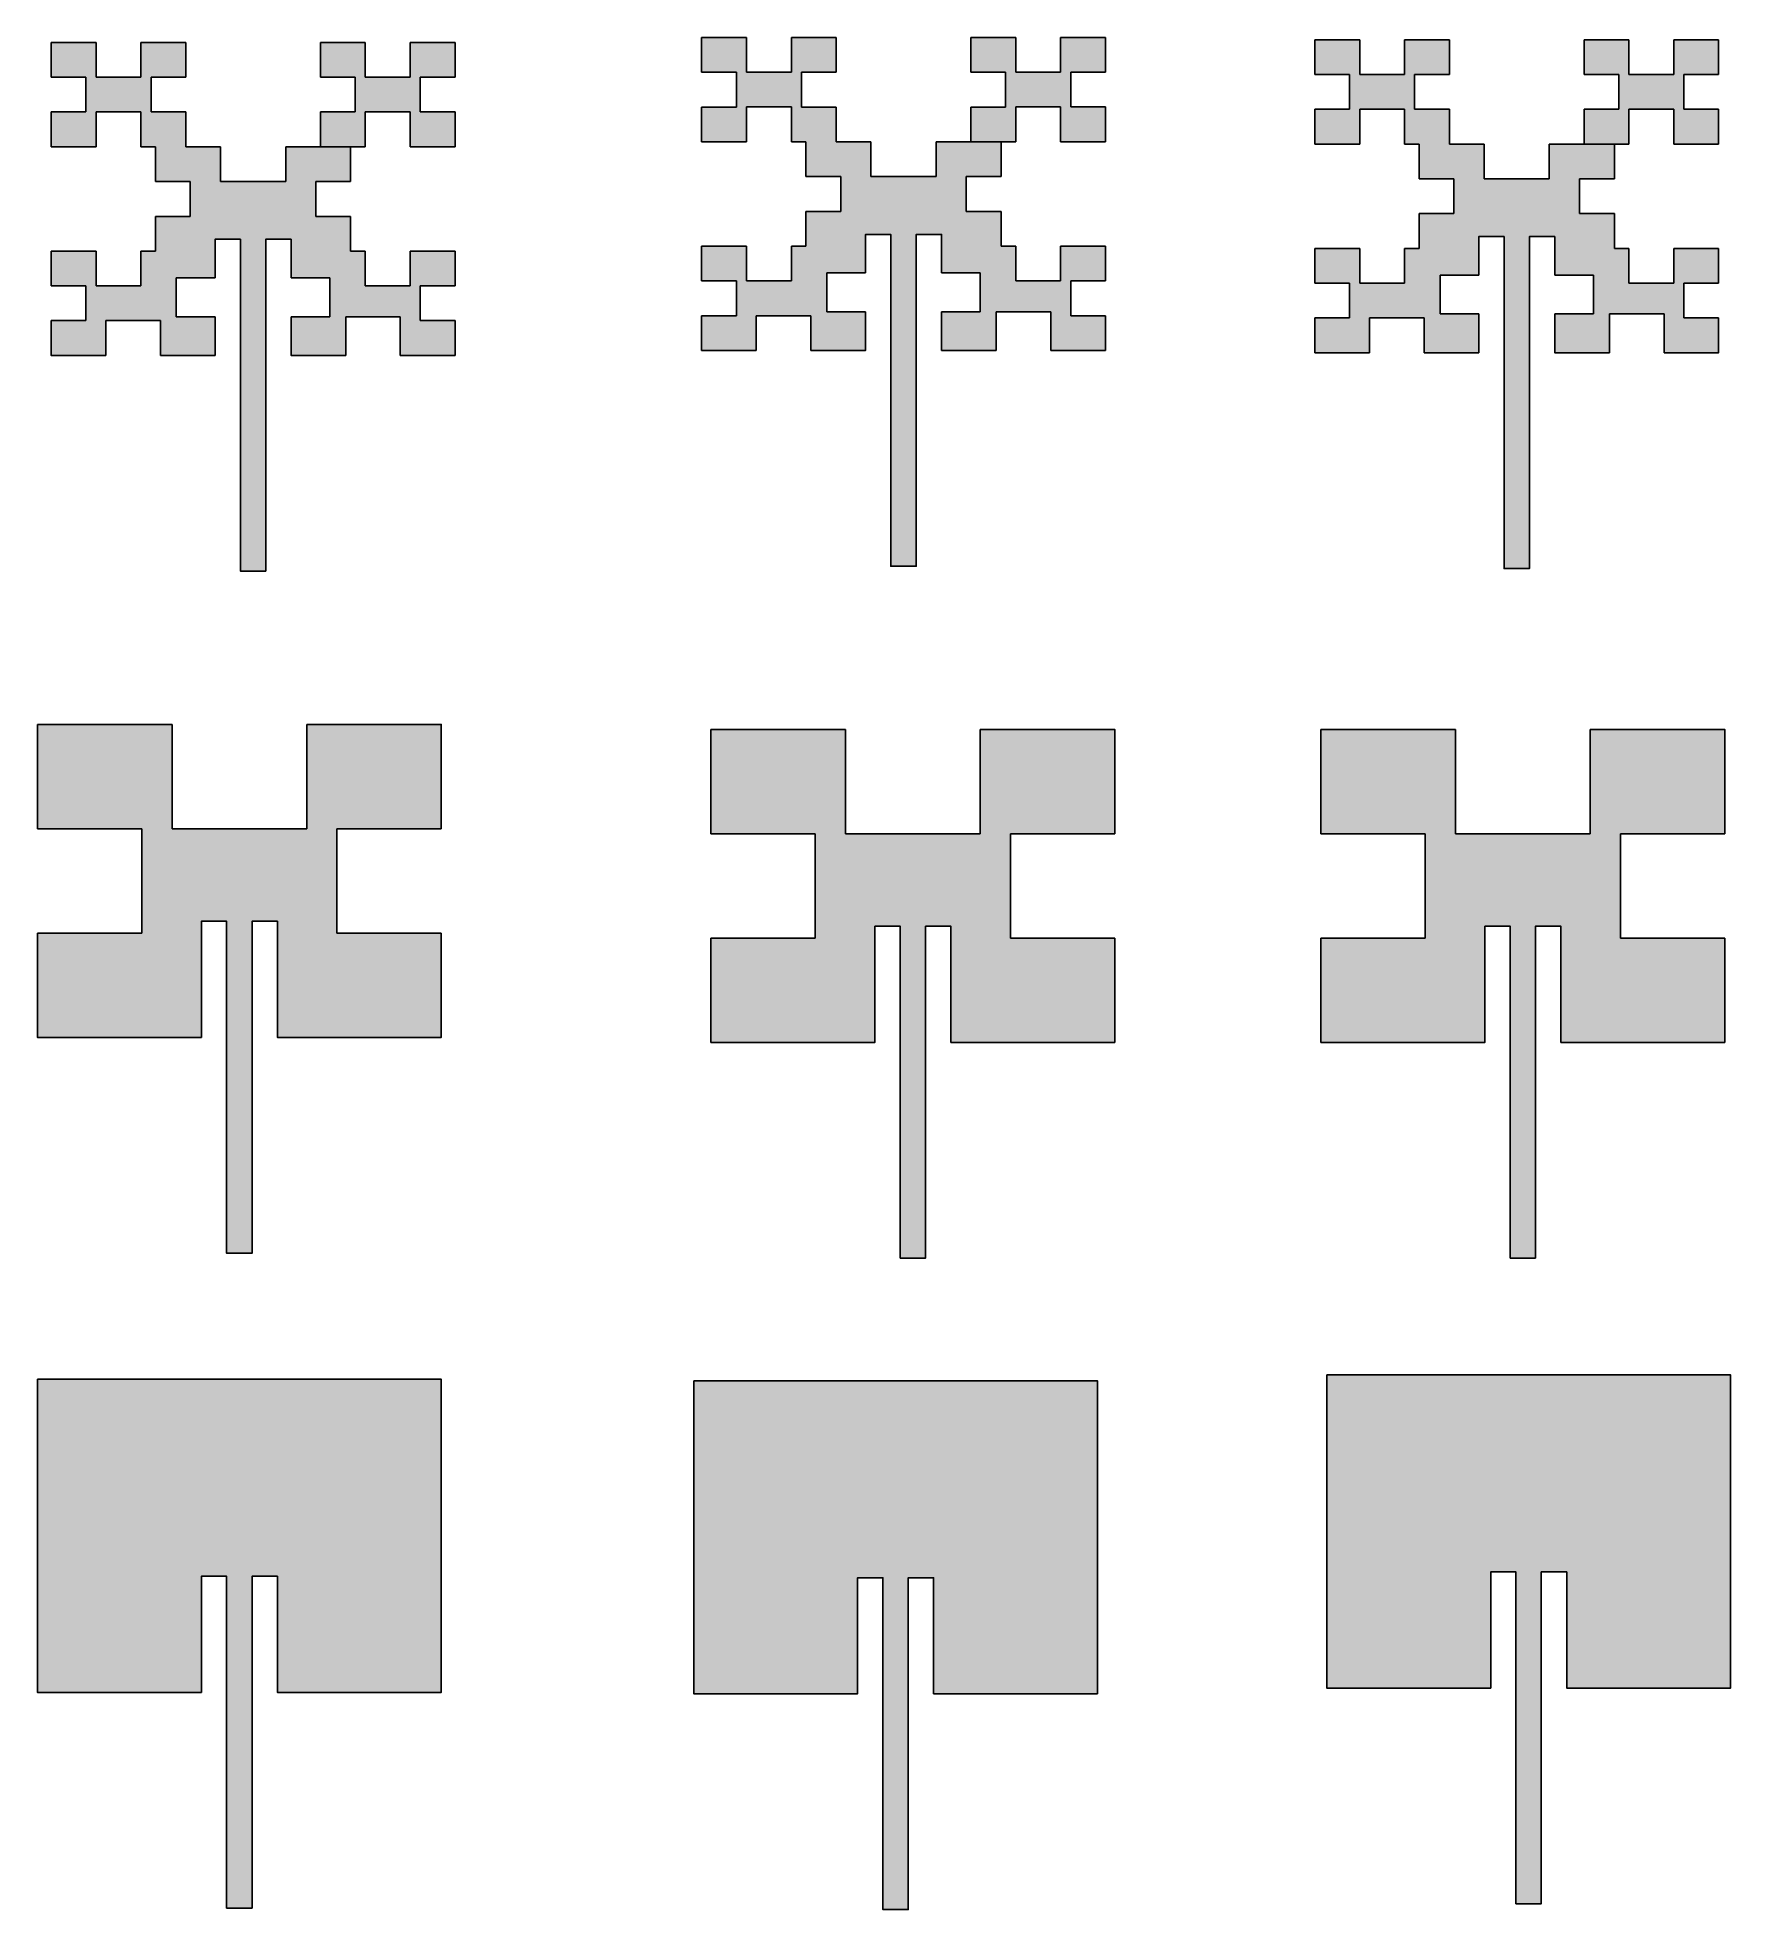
# Model space of a CAD drawing. Extents: x -4235 to 1119695, y -862853 to 8225.
# Drawn here: x -4234.5 to -4075.1, y 8049.2 to 8225.5 of the extents above; entities that cross this region are included whole.
import ezdxf

# ---------------------------------------------------------------- set-up
doc = ezdxf.new("R2010")
doc.units = 9

msp = doc.modelspace()

# ---------------------------------------------------------------- hatches: boundary and pattern name
at = {"transparency": 33554656}
h = msp.add_hatch(color=3, dxfattribs=at)
h.dxf.hatch_style = 1
h.paths.add_polyline_path([(-4147.05, 8212.36), (-4143.77, 8212.36), (-4143.77, 8215.63), (-4146.62, 8215.63), (-4149.9, 8215.63), (-4149.9, 8212.35), (-4156.03, 8212.35), (-4156.03, 8215.63), (-4159.3, 8215.63), (-4159.3, 8218.9), (-4162.58, 8218.9), (-4162.58, 8222.18), (-4159.3, 8222.18), (-4159.3, 8225.46), (-4163.53, 8225.46), (-4163.53, 8222.18), (-4167.76, 8222.18), (-4167.76, 8225.46), (-4171.98, 8225.46), (-4171.98, 8222.18), (-4168.71, 8222.18), (-4168.71, 8218.9), (-4171.98, 8218.9), (-4171.98, 8215.63), (-4167.76, 8215.63), (-4167.76, 8218.91), (-4163.53, 8218.91), (-4163.53, 8215.63), (-4162.16, 8215.63), (-4162.16, 8212.36), (-4158.88, 8212.36), (-4158.88, 8209.08), (-4162.16, 8209.08), (-4162.16, 8205.81), (-4163.53, 8205.81), (-4163.53, 8202.53), (-4167.76, 8202.53), (-4167.76, 8205.81), (-4171.98, 8205.81), (-4171.98, 8202.53), (-4168.71, 8202.53), (-4168.71, 8199.25), (-4171.98, 8199.25), (-4171.98, 8195.98), (-4166.84, 8195.98), (-4166.84, 8199.25), (-4161.69, 8199.25), (-4161.69, 8195.98), (-4156.54, 8195.98), (-4156.54, 8199.63), (-4160.19, 8199.63), (-4160.19, 8203.28), (-4156.54, 8203.28), (-4156.54, 8206.91), (-4154.16, 8206.91), (-4154.16, 8175.66), (-4151.77, 8175.66), (-4151.77, 8206.91), (-4149.38, 8206.91), (-4149.38, 8203.28), (-4145.73, 8203.28), (-4145.73, 8199.63), (-4149.38, 8199.63), (-4149.38, 8195.98), (-4144.24, 8195.98), (-4144.24, 8199.63), (-4139.09, 8199.63), (-4139.09, 8195.98), (-4133.95, 8195.98), (-4133.95, 8199.25), (-4137.22, 8199.25), (-4137.22, 8202.53), (-4133.95, 8202.53), (-4133.95, 8205.81), (-4138.17, 8205.81), (-4138.17, 8202.53), (-4142.4, 8202.53), (-4142.4, 8205.81), (-4143.77, 8205.81), (-4143.77, 8209.08), (-4147.05, 8209.08)])
h.paths.add_polyline_path([(-4142.4, 8218.91), (-4138.17, 8218.91), (-4138.17, 8215.63), (-4133.95, 8215.63), (-4133.95, 8218.91), (-4137.22, 8218.91), (-4137.22, 8222.18), (-4133.95, 8222.18), (-4133.95, 8225.46), (-4138.17, 8225.46), (-4138.17, 8222.18), (-4142.4, 8222.18), (-4142.4, 8225.46), (-4146.62, 8225.46), (-4146.62, 8222.18), (-4143.35, 8222.18), (-4143.35, 8218.9), (-4146.62, 8218.9), (-4146.62, 8215.63), (-4143.77, 8215.63), (-4142.4, 8215.63)])
h = msp.add_hatch(color=3, dxfattribs=at)
h.dxf.hatch_style = 1
h.paths.add_polyline_path([(-4208.31, 8211.89), (-4205.04, 8211.89), (-4205.04, 8215.16), (-4207.89, 8215.16), (-4211.16, 8215.16), (-4211.16, 8211.89), (-4217.29, 8211.89), (-4217.29, 8215.16), (-4220.57, 8215.16), (-4220.57, 8218.44), (-4223.84, 8218.44), (-4223.84, 8221.71), (-4220.57, 8221.71), (-4220.57, 8224.99), (-4224.79, 8224.99), (-4224.79, 8221.71), (-4229.02, 8221.71), (-4229.02, 8224.99), (-4233.25, 8224.99), (-4233.25, 8221.71), (-4229.97, 8221.71), (-4229.97, 8218.44), (-4233.25, 8218.44), (-4233.25, 8215.16), (-4229.02, 8215.16), (-4229.02, 8218.44), (-4224.79, 8218.44), (-4224.79, 8215.16), (-4223.42, 8215.16), (-4223.42, 8211.89), (-4220.15, 8211.89), (-4220.15, 8208.61), (-4223.42, 8208.61), (-4223.42, 8205.34), (-4224.79, 8205.34), (-4224.79, 8202.06), (-4229.02, 8202.06), (-4229.02, 8205.34), (-4233.25, 8205.34), (-4233.25, 8202.06), (-4229.97, 8202.06), (-4229.97, 8198.79), (-4233.25, 8198.79), (-4233.25, 8195.51), (-4228.1, 8195.51), (-4228.1, 8198.79), (-4222.95, 8198.79), (-4222.95, 8195.51), (-4217.81, 8195.51), (-4217.81, 8199.16), (-4221.46, 8199.16), (-4221.46, 8202.81), (-4217.81, 8202.81), (-4217.81, 8206.45), (-4215.42, 8206.45), (-4215.42, 8175.2), (-4213.04, 8175.2), (-4213.04, 8206.45), (-4210.65, 8206.45), (-4210.65, 8202.81), (-4207, 8202.81), (-4207, 8199.16), (-4210.65, 8199.16), (-4210.65, 8195.51), (-4205.5, 8195.51), (-4205.5, 8199.16), (-4200.36, 8199.16), (-4200.36, 8195.51), (-4195.21, 8195.51), (-4195.21, 8198.79), (-4198.49, 8198.79), (-4198.49, 8202.06), (-4195.21, 8202.06), (-4195.21, 8205.34), (-4199.43, 8205.34), (-4199.43, 8202.06), (-4203.66, 8202.06), (-4203.66, 8205.34), (-4205.04, 8205.34), (-4205.04, 8208.61), (-4208.31, 8208.61)])
h.paths.add_polyline_path([(-4203.66, 8218.44), (-4199.43, 8218.44), (-4199.43, 8215.16), (-4195.21, 8215.16), (-4195.21, 8218.44), (-4198.49, 8218.44), (-4198.49, 8221.71), (-4195.21, 8221.71), (-4195.21, 8224.99), (-4199.43, 8224.99), (-4199.43, 8221.71), (-4203.66, 8221.71), (-4203.66, 8224.99), (-4207.89, 8224.99), (-4207.89, 8221.71), (-4204.61, 8221.71), (-4204.61, 8218.44), (-4207.89, 8218.44), (-4207.89, 8215.16), (-4205.04, 8215.16), (-4203.66, 8215.16)])
h = msp.add_hatch(color=3, dxfattribs=at)
h.dxf.hatch_style = 1
h.paths.add_polyline_path([(-4089.29, 8212.14), (-4086.01, 8212.14), (-4086.01, 8215.42), (-4088.86, 8215.42), (-4092.14, 8215.42), (-4092.14, 8212.14), (-4098.27, 8212.14), (-4098.27, 8215.42), (-4101.54, 8215.42), (-4101.54, 8218.69), (-4104.82, 8218.69), (-4104.82, 8221.97), (-4101.54, 8221.97), (-4101.54, 8225.24), (-4105.77, 8225.24), (-4105.77, 8221.97), (-4110, 8221.97), (-4110, 8225.24), (-4114.22, 8225.24), (-4114.22, 8221.97), (-4110.95, 8221.97), (-4110.95, 8218.69), (-4114.22, 8218.69), (-4114.22, 8215.42), (-4110, 8215.42), (-4110, 8218.69), (-4105.77, 8218.69), (-4105.77, 8215.42), (-4104.4, 8215.42), (-4104.4, 8212.14), (-4101.12, 8212.14), (-4101.12, 8208.87), (-4104.4, 8208.87), (-4104.4, 8205.59), (-4105.77, 8205.59), (-4105.77, 8202.32), (-4110, 8202.32), (-4110, 8205.59), (-4114.22, 8205.59), (-4114.22, 8202.32), (-4110.95, 8202.32), (-4110.95, 8199.04), (-4114.22, 8199.04), (-4114.22, 8195.77), (-4109.08, 8195.77), (-4109.08, 8199.04), (-4103.93, 8199.04), (-4103.93, 8195.77), (-4098.78, 8195.77), (-4098.78, 8199.42), (-4102.43, 8199.42), (-4102.43, 8203.07), (-4098.78, 8203.07), (-4098.78, 8206.7), (-4096.4, 8206.7), (-4096.4, 8175.45), (-4094.01, 8175.45), (-4094.01, 8206.7), (-4091.62, 8206.7), (-4091.62, 8203.07), (-4087.97, 8203.07), (-4087.97, 8199.42), (-4091.62, 8199.42), (-4091.62, 8195.77), (-4086.48, 8195.77), (-4086.48, 8199.42), (-4081.33, 8199.42), (-4081.33, 8195.77), (-4076.19, 8195.77), (-4076.19, 8199.04), (-4079.46, 8199.04), (-4079.46, 8202.32), (-4076.19, 8202.32), (-4076.19, 8205.59), (-4080.41, 8205.59), (-4080.41, 8202.32), (-4084.64, 8202.32), (-4084.64, 8205.59), (-4086.01, 8205.59), (-4086.01, 8208.87), (-4089.29, 8208.87)])
h.paths.add_polyline_path([(-4084.64, 8218.69), (-4080.41, 8218.69), (-4080.41, 8215.42), (-4076.19, 8215.42), (-4076.19, 8218.69), (-4079.46, 8218.69), (-4079.46, 8221.97), (-4076.19, 8221.97), (-4076.19, 8225.24), (-4080.41, 8225.24), (-4080.41, 8221.97), (-4084.64, 8221.97), (-4084.64, 8225.24), (-4088.86, 8225.24), (-4088.86, 8221.97), (-4085.59, 8221.97), (-4085.59, 8218.69), (-4088.86, 8218.69), (-4088.86, 8215.42), (-4086.01, 8215.42), (-4084.64, 8215.42)])
at = {"ltscale": 0.01, "transparency": 33554656}
h = msp.add_hatch(color=2, dxfattribs=at)
h.dxf.hatch_style = 1
h.paths.add_polyline_path([(-4219.1, 8142.23), (-4216.72, 8142.23), (-4216.72, 8110.98), (-4214.33, 8110.98), (-4214.33, 8142.23), (-4211.94, 8142.23), (-4211.94, 8131.29), (-4196.51, 8131.29), (-4196.51, 8141.12), (-4206.33, 8141.12), (-4206.33, 8150.94), (-4196.51, 8150.94), (-4196.51, 8160.77), (-4209.18, 8160.77), (-4209.18, 8150.94), (-4221.86, 8150.94), (-4221.86, 8160.77), (-4234.54, 8160.77), (-4234.54, 8150.94), (-4224.72, 8150.94), (-4224.72, 8141.12), (-4234.54, 8141.12), (-4234.54, 8131.29), (-4219.1, 8131.29)])
h = msp.add_hatch(color=2, dxfattribs=at)
h.dxf.hatch_style = 1
h.paths.add_polyline_path([(-4155.66, 8141.76), (-4153.28, 8141.76), (-4153.28, 8110.51), (-4150.89, 8110.51), (-4150.89, 8141.76), (-4148.5, 8141.76), (-4148.5, 8130.82), (-4133.07, 8130.82), (-4133.07, 8140.65), (-4142.89, 8140.65), (-4142.89, 8150.47), (-4133.07, 8150.47), (-4133.07, 8160.3), (-4145.74, 8160.3), (-4145.74, 8150.47), (-4158.42, 8150.47), (-4158.42, 8160.3), (-4171.1, 8160.3), (-4171.1, 8150.47), (-4161.28, 8150.47), (-4161.28, 8140.65), (-4171.1, 8140.65), (-4171.1, 8130.82), (-4155.66, 8130.82)])
h = msp.add_hatch(color=2, dxfattribs=at)
h.dxf.hatch_style = 1
h.paths.add_polyline_path([(-4098.21, 8141.76), (-4095.82, 8141.76), (-4095.82, 8110.51), (-4093.44, 8110.51), (-4093.44, 8141.76), (-4091.05, 8141.76), (-4091.05, 8130.82), (-4075.61, 8130.82), (-4075.61, 8140.65), (-4085.44, 8140.65), (-4085.44, 8150.47), (-4075.61, 8150.47), (-4075.61, 8160.3), (-4088.29, 8160.3), (-4088.29, 8150.47), (-4100.97, 8150.47), (-4100.97, 8160.3), (-4113.65, 8160.3), (-4113.65, 8150.47), (-4103.82, 8150.47), (-4103.82, 8140.65), (-4113.65, 8140.65), (-4113.65, 8130.82), (-4098.21, 8130.82)])
at = {"ltscale": 0.01}
h = msp.add_hatch(color=5, dxfattribs=at)
h.dxf.hatch_style = 1
h.paths.add_polyline_path([(-4234.54, 8099.1), (-4234.54, 8069.62), (-4219.1, 8069.62), (-4219.1, 8080.56), (-4216.72, 8080.56), (-4216.72, 8049.31), (-4214.33, 8049.31), (-4214.33, 8080.56), (-4211.94, 8080.56), (-4211.94, 8069.62), (-4196.51, 8069.62), (-4196.51, 8099.1)])
h.paths.add_polyline_path([(-4157.29, 8080.42), (-4154.91, 8080.42), (-4154.91, 8049.17), (-4152.52, 8049.17), (-4152.52, 8080.42), (-4150.13, 8080.42), (-4150.13, 8069.49), (-4134.7, 8069.49), (-4134.7, 8098.96), (-4172.73, 8098.96), (-4172.73, 8069.49), (-4157.29, 8069.49)])
h.paths.add_polyline_path([(-4113.1, 8099.51), (-4113.1, 8070.03), (-4097.66, 8070.03), (-4097.66, 8080.97), (-4095.28, 8080.97), (-4095.28, 8049.72), (-4092.89, 8049.72), (-4092.89, 8080.97), (-4090.5, 8080.97), (-4090.5, 8070.03), (-4075.06, 8070.03), (-4075.06, 8099.51)])

# ---------------------------------------------------------------- linework, layer by layer
at = {"color": 4, "ltscale": 0.01}
for p, q in [((-4171.98, 8225.46), (-4167.76, 8225.46)), ((-4171.98, 8225.46), (-4171.98, 8222.18)), ((-4163.53, 8225.46), (-4159.3, 8225.46)), ((-4159.3, 8225.46), (-4159.3, 8222.18)), ((-4233.25, 8224.99), (-4229.02, 8224.99)), ((-4233.25, 8224.99), (-4233.25, 8221.71)), ((-4224.79, 8224.99), (-4220.57, 8224.99)), ((-4220.57, 8224.99), (-4220.57, 8221.71)), ((-4114.22, 8225.24), (-4110, 8225.24)), ((-4114.22, 8225.24), (-4114.22, 8221.97)), ((-4105.77, 8225.24), (-4101.54, 8225.24)), ((-4101.54, 8225.24), (-4101.54, 8221.97)), ((-4233.25, 8218.44), (-4233.25, 8215.16)), ((-4220.57, 8218.44), (-4220.57, 8215.16)), ((-4171.98, 8218.9), (-4171.98, 8215.63)), ((-4159.3, 8218.9), (-4159.3, 8215.63)), ((-4114.22, 8218.69), (-4114.22, 8215.42)), ((-4101.54, 8218.69), (-4101.54, 8215.42)), ((-4224.79, 8215.16), (-4223.42, 8215.16)), ((-4220.57, 8215.16), (-4217.29, 8215.16)), ((-4211.16, 8215.16), (-4207.89, 8215.16)), ((-4205.04, 8215.16), (-4205.04, 8211.89)), ((-4203.66, 8215.16), (-4205.04, 8215.16)), ((-4195.21, 8215.16), (-4199.43, 8215.16)), ((-4163.53, 8215.63), (-4162.16, 8215.63)), ((-4159.3, 8215.63), (-4156.03, 8215.63)), ((-4149.9, 8215.63), (-4146.62, 8215.63)), ((-4142.4, 8215.63), (-4143.77, 8215.63)), ((-4143.77, 8215.63), (-4143.77, 8212.36)), ((-4133.95, 8215.63), (-4138.17, 8215.63)), ((-4105.77, 8215.42), (-4104.4, 8215.42)), ((-4101.54, 8215.42), (-4098.27, 8215.42)), ((-4092.14, 8215.42), (-4088.86, 8215.42)), ((-4084.64, 8215.42), (-4086.01, 8215.42)), ((-4086.01, 8215.42), (-4086.01, 8212.14)), ((-4076.19, 8215.42), (-4080.41, 8215.42)), ((-4205.04, 8208.61), (-4205.04, 8205.34)), ((-4143.77, 8209.08), (-4143.77, 8205.81)), ((-4086.01, 8208.87), (-4086.01, 8205.59)), ((-4205.04, 8205.34), (-4203.66, 8205.34)), ((-4199.43, 8205.34), (-4195.21, 8205.34)), ((-4143.77, 8205.81), (-4142.4, 8205.81)), ((-4138.17, 8205.81), (-4133.95, 8205.81)), ((-4086.01, 8205.59), (-4084.64, 8205.59)), ((-4080.41, 8205.59), (-4076.19, 8205.59))]:
    msp.add_line(p, q, dxfattribs=at)
at = {"color": 4}
for p, q in [((-4171.98, 8225.46), (-4167.76, 8225.46)), ((-4171.98, 8225.46), (-4171.98, 8222.18)), ((-4167.76, 8225.46), (-4167.76, 8222.18)), ((-4163.53, 8222.18), (-4163.53, 8225.46)), ((-4159.3, 8225.46), (-4159.3, 8222.18)), ((-4146.62, 8225.46), (-4146.62, 8222.18)), ((-4146.62, 8225.46), (-4142.4, 8225.46)), ((-4142.4, 8225.46), (-4142.4, 8222.18)), ((-4138.17, 8222.18), (-4138.17, 8225.46)), ((-4138.17, 8225.46), (-4133.95, 8225.46)), ((-4133.95, 8222.18), (-4133.95, 8225.46)), ((-4233.25, 8224.99), (-4229.02, 8224.99)), ((-4233.25, 8224.99), (-4233.25, 8221.71)), ((-4229.02, 8224.99), (-4229.02, 8221.71)), ((-4224.79, 8221.71), (-4224.79, 8224.99)), ((-4220.57, 8224.99), (-4220.57, 8221.71)), ((-4207.89, 8224.99), (-4207.89, 8221.71)), ((-4207.89, 8224.99), (-4203.66, 8224.99)), ((-4203.66, 8224.99), (-4203.66, 8221.71)), ((-4199.43, 8221.71), (-4199.43, 8224.99)), ((-4199.43, 8224.99), (-4195.21, 8224.99)), ((-4195.21, 8221.71), (-4195.21, 8224.99)), ((-4114.22, 8225.24), (-4110, 8225.24)), ((-4114.22, 8225.24), (-4114.22, 8221.97)), ((-4110, 8225.24), (-4110, 8221.97)), ((-4105.77, 8221.97), (-4105.77, 8225.24)), ((-4101.54, 8225.24), (-4101.54, 8221.97)), ((-4088.86, 8225.24), (-4088.86, 8221.97)), ((-4088.86, 8225.24), (-4084.64, 8225.24)), ((-4084.64, 8225.24), (-4084.64, 8221.97)), ((-4080.41, 8221.97), (-4080.41, 8225.24)), ((-4080.41, 8225.24), (-4076.19, 8225.24)), ((-4076.19, 8221.97), (-4076.19, 8225.24)), ((-4171.98, 8222.18), (-4168.71, 8222.18)), ((-4168.71, 8222.18), (-4168.71, 8218.9)), ((-4167.76, 8222.18), (-4163.53, 8222.18)), ((-4159.3, 8222.18), (-4162.58, 8222.18)), ((-4162.58, 8222.18), (-4162.58, 8218.9)), ((-4146.62, 8222.18), (-4143.35, 8222.18)), ((-4143.35, 8222.18), (-4143.35, 8218.9)), ((-4142.4, 8222.18), (-4138.17, 8222.18)), ((-4137.22, 8218.91), (-4137.22, 8222.18)), ((-4137.22, 8222.18), (-4133.95, 8222.18)), ((-4114.22, 8221.97), (-4110.95, 8221.97)), ((-4110.95, 8221.97), (-4110.95, 8218.69)), ((-4110, 8221.97), (-4105.77, 8221.97)), ((-4101.54, 8221.97), (-4104.82, 8221.97)), ((-4104.82, 8221.97), (-4104.82, 8218.69)), ((-4088.86, 8221.97), (-4085.59, 8221.97)), ((-4085.59, 8221.97), (-4085.59, 8218.69)), ((-4084.64, 8221.97), (-4080.41, 8221.97)), ((-4079.46, 8218.69), (-4079.46, 8221.97)), ((-4079.46, 8221.97), (-4076.19, 8221.97)), ((-4233.25, 8221.71), (-4229.97, 8221.71)), ((-4229.97, 8221.71), (-4229.97, 8218.44)), ((-4229.02, 8221.71), (-4224.79, 8221.71)), ((-4220.57, 8221.71), (-4223.84, 8221.71)), ((-4223.84, 8221.71), (-4223.84, 8218.44)), ((-4207.89, 8221.71), (-4204.61, 8221.71)), ((-4204.61, 8221.71), (-4204.61, 8218.44)), ((-4203.66, 8221.71), (-4199.43, 8221.71)), ((-4198.49, 8218.44), (-4198.49, 8221.71)), ((-4198.49, 8221.71), (-4195.21, 8221.71)), ((-4229.97, 8218.44), (-4233.25, 8218.44)), ((-4229.02, 8215.16), (-4229.02, 8218.44)), ((-4229.02, 8218.44), (-4224.79, 8218.44)), ((-4224.79, 8218.44), (-4224.79, 8215.16)), ((-4223.84, 8218.44), (-4220.57, 8218.44)), ((-4204.61, 8218.44), (-4207.89, 8218.44)), ((-4207.89, 8218.44), (-4207.89, 8215.16)), ((-4203.66, 8215.16), (-4203.66, 8218.44)), ((-4203.66, 8218.44), (-4199.43, 8218.44)), ((-4199.43, 8218.44), (-4199.43, 8215.16)), ((-4195.21, 8218.44), (-4198.49, 8218.44)), ((-4195.21, 8215.16), (-4195.21, 8218.44)), ((-4168.71, 8218.9), (-4171.98, 8218.9)), ((-4167.76, 8215.63), (-4167.76, 8218.91)), ((-4167.76, 8218.91), (-4163.53, 8218.91)), ((-4163.53, 8218.91), (-4163.53, 8215.63)), ((-4162.58, 8218.9), (-4159.3, 8218.9)), ((-4143.35, 8218.9), (-4146.62, 8218.9)), ((-4146.62, 8218.9), (-4146.62, 8215.63)), ((-4142.4, 8215.63), (-4142.4, 8218.91)), ((-4142.4, 8218.91), (-4138.17, 8218.91)), ((-4138.17, 8218.91), (-4138.17, 8215.63)), ((-4133.95, 8218.91), (-4137.22, 8218.91)), ((-4133.95, 8215.63), (-4133.95, 8218.91)), ((-4110.95, 8218.69), (-4114.22, 8218.69)), ((-4110, 8215.42), (-4110, 8218.69)), ((-4110, 8218.69), (-4105.77, 8218.69)), ((-4105.77, 8218.69), (-4105.77, 8215.42)), ((-4104.82, 8218.69), (-4101.54, 8218.69)), ((-4085.59, 8218.69), (-4088.86, 8218.69)), ((-4088.86, 8218.69), (-4088.86, 8215.42)), ((-4084.64, 8215.42), (-4084.64, 8218.69)), ((-4084.64, 8218.69), (-4080.41, 8218.69)), ((-4080.41, 8218.69), (-4080.41, 8215.42)), ((-4076.19, 8218.69), (-4079.46, 8218.69)), ((-4076.19, 8215.42), (-4076.19, 8218.69)), ((-4233.25, 8215.16), (-4229.02, 8215.16)), ((-4223.42, 8211.89), (-4223.42, 8215.16)), ((-4217.29, 8215.16), (-4217.29, 8211.89)), ((-4211.16, 8211.89), (-4211.16, 8215.16)), ((-4207.89, 8215.16), (-4203.66, 8215.16)), ((-4205.04, 8215.16), (-4205.04, 8211.89)), ((-4171.98, 8215.63), (-4167.76, 8215.63)), ((-4162.16, 8212.36), (-4162.16, 8215.63)), ((-4156.03, 8215.63), (-4156.03, 8212.35)), ((-4149.9, 8212.35), (-4149.9, 8215.63)), ((-4146.62, 8215.63), (-4142.4, 8215.63)), ((-4143.77, 8215.63), (-4143.77, 8212.36)), ((-4114.22, 8215.42), (-4110, 8215.42)), ((-4104.4, 8212.14), (-4104.4, 8215.42)), ((-4098.27, 8215.42), (-4098.27, 8212.14)), ((-4092.14, 8212.14), (-4092.14, 8215.42)), ((-4088.86, 8215.42), (-4084.64, 8215.42)), ((-4086.01, 8215.42), (-4086.01, 8212.14)), ((-4220.15, 8211.89), (-4223.42, 8211.89)), ((-4220.15, 8208.61), (-4220.15, 8211.89)), ((-4217.29, 8211.89), (-4211.16, 8211.89)), ((-4205.04, 8211.89), (-4208.31, 8211.89)), ((-4208.31, 8211.89), (-4208.31, 8208.61)), ((-4158.88, 8212.36), (-4162.16, 8212.36)), ((-4158.88, 8209.08), (-4158.88, 8212.36)), ((-4156.03, 8212.35), (-4149.9, 8212.35)), ((-4143.77, 8212.36), (-4147.05, 8212.36)), ((-4147.05, 8212.36), (-4147.05, 8209.08)), ((-4101.12, 8212.14), (-4104.4, 8212.14)), ((-4101.12, 8208.87), (-4101.12, 8212.14)), ((-4098.27, 8212.14), (-4092.14, 8212.14)), ((-4086.01, 8212.14), (-4089.29, 8212.14)), ((-4089.29, 8212.14), (-4089.29, 8208.87)), ((-4223.42, 8205.34), (-4223.42, 8208.61)), ((-4223.42, 8208.61), (-4220.15, 8208.61)), ((-4208.31, 8208.61), (-4205.04, 8208.61)), ((-4162.16, 8205.81), (-4162.16, 8209.08)), ((-4162.16, 8209.08), (-4158.88, 8209.08)), ((-4147.05, 8209.08), (-4143.77, 8209.08)), ((-4104.4, 8205.59), (-4104.4, 8208.87)), ((-4104.4, 8208.87), (-4101.12, 8208.87)), ((-4089.29, 8208.87), (-4086.01, 8208.87)), ((-4233.25, 8205.34), (-4229.02, 8205.34)), ((-4233.25, 8205.34), (-4233.25, 8202.06)), ((-4229.02, 8205.34), (-4229.02, 8202.06)), ((-4224.79, 8202.06), (-4224.79, 8205.34)), ((-4224.79, 8205.34), (-4223.42, 8205.34)), ((-4205.04, 8205.34), (-4203.66, 8205.34)), ((-4203.66, 8205.34), (-4203.66, 8202.06)), ((-4199.43, 8202.06), (-4199.43, 8205.34)), ((-4171.98, 8205.81), (-4167.76, 8205.81)), ((-4171.98, 8205.81), (-4171.98, 8202.53)), ((-4167.76, 8205.81), (-4167.76, 8202.53)), ((-4163.53, 8202.53), (-4163.53, 8205.81)), ((-4163.53, 8205.81), (-4162.16, 8205.81)), ((-4143.77, 8205.81), (-4142.4, 8205.81)), ((-4142.4, 8205.81), (-4142.4, 8202.53)), ((-4138.17, 8202.53), (-4138.17, 8205.81)), ((-4114.22, 8205.59), (-4110, 8205.59)), ((-4114.22, 8205.59), (-4114.22, 8202.32)), ((-4110, 8205.59), (-4110, 8202.32)), ((-4105.77, 8202.32), (-4105.77, 8205.59)), ((-4105.77, 8205.59), (-4104.4, 8205.59)), ((-4086.01, 8205.59), (-4084.64, 8205.59)), ((-4084.64, 8205.59), (-4084.64, 8202.32)), ((-4080.41, 8202.32), (-4080.41, 8205.59)), ((-4221.46, 8199.16), (-4221.46, 8202.81)), ((-4221.46, 8202.81), (-4217.81, 8202.81)), ((-4207, 8202.81), (-4210.65, 8202.81)), ((-4207, 8199.16), (-4207, 8202.81)), ((-4171.98, 8202.53), (-4168.71, 8202.53)), ((-4168.71, 8202.53), (-4168.71, 8199.25)), ((-4167.76, 8202.53), (-4163.53, 8202.53)), ((-4160.19, 8199.63), (-4160.19, 8203.28)), ((-4160.19, 8203.28), (-4156.54, 8203.28)), ((-4145.73, 8203.28), (-4149.38, 8203.28)), ((-4145.73, 8199.63), (-4145.73, 8203.28)), ((-4142.4, 8202.53), (-4138.17, 8202.53)), ((-4137.22, 8199.25), (-4137.22, 8202.53)), ((-4137.22, 8202.53), (-4133.95, 8202.53)), ((-4102.43, 8199.42), (-4102.43, 8203.07)), ((-4102.43, 8203.07), (-4098.78, 8203.07)), ((-4087.97, 8203.07), (-4091.62, 8203.07)), ((-4087.97, 8199.42), (-4087.97, 8203.07)), ((-4233.25, 8202.06), (-4229.97, 8202.06)), ((-4229.97, 8202.06), (-4229.97, 8198.79)), ((-4229.02, 8202.06), (-4224.79, 8202.06)), ((-4203.66, 8202.06), (-4199.43, 8202.06)), ((-4198.49, 8198.79), (-4198.49, 8202.06)), ((-4198.49, 8202.06), (-4195.21, 8202.06)), ((-4114.22, 8202.32), (-4110.95, 8202.32)), ((-4110.95, 8202.32), (-4110.95, 8199.04)), ((-4110, 8202.32), (-4105.77, 8202.32)), ((-4084.64, 8202.32), (-4080.41, 8202.32)), ((-4079.46, 8199.04), (-4079.46, 8202.32)), ((-4079.46, 8202.32), (-4076.19, 8202.32)), ((-4217.81, 8199.16), (-4221.46, 8199.16)), ((-4217.81, 8195.51), (-4217.81, 8199.16)), ((-4210.65, 8195.51), (-4210.65, 8199.16)), ((-4210.65, 8199.16), (-4207, 8199.16)), ((-4205.5, 8195.51), (-4205.5, 8199.16)), ((-4205.5, 8199.16), (-4200.36, 8199.16)), ((-4200.36, 8199.16), (-4200.36, 8195.51)), ((-4168.71, 8199.25), (-4171.98, 8199.25)), ((-4166.84, 8195.98), (-4166.84, 8199.25)), ((-4166.84, 8199.25), (-4161.69, 8199.25)), ((-4161.69, 8199.25), (-4161.69, 8195.98)), ((-4156.54, 8199.63), (-4160.19, 8199.63)), ((-4156.54, 8195.98), (-4156.54, 8199.63)), ((-4149.38, 8195.98), (-4149.38, 8199.63)), ((-4149.38, 8199.63), (-4145.73, 8199.63)), ((-4144.24, 8195.98), (-4144.24, 8199.63)), ((-4144.24, 8199.63), (-4139.09, 8199.63)), ((-4139.09, 8199.63), (-4139.09, 8195.98)), ((-4133.95, 8199.25), (-4137.22, 8199.25)), ((-4133.95, 8195.98), (-4133.95, 8199.25)), ((-4110.95, 8199.04), (-4114.22, 8199.04)), ((-4109.08, 8195.77), (-4109.08, 8199.04)), ((-4109.08, 8199.04), (-4103.93, 8199.04)), ((-4103.93, 8199.04), (-4103.93, 8195.77)), ((-4098.78, 8199.42), (-4102.43, 8199.42)), ((-4098.78, 8195.77), (-4098.78, 8199.42)), ((-4091.62, 8195.77), (-4091.62, 8199.42)), ((-4091.62, 8199.42), (-4087.97, 8199.42)), ((-4086.48, 8195.77), (-4086.48, 8199.42)), ((-4086.48, 8199.42), (-4081.33, 8199.42)), ((-4081.33, 8199.42), (-4081.33, 8195.77)), ((-4076.19, 8199.04), (-4079.46, 8199.04)), ((-4076.19, 8195.77), (-4076.19, 8199.04)), ((-4229.97, 8198.79), (-4233.25, 8198.79)), ((-4228.1, 8195.51), (-4228.1, 8198.79)), ((-4228.1, 8198.79), (-4222.95, 8198.79)), ((-4222.95, 8198.79), (-4222.95, 8195.51)), ((-4195.21, 8198.79), (-4198.49, 8198.79)), ((-4195.21, 8195.51), (-4195.21, 8198.79)), ((-4233.25, 8195.51), (-4228.1, 8195.51)), ((-4233.25, 8195.51), (-4228.1, 8195.51)), ((-4222.95, 8195.51), (-4217.81, 8195.51)), ((-4210.65, 8195.51), (-4205.5, 8195.51)), ((-4171.98, 8195.98), (-4166.84, 8195.98)), ((-4171.98, 8195.98), (-4166.84, 8195.98)), ((-4161.69, 8195.98), (-4156.54, 8195.98)), ((-4149.38, 8195.98), (-4144.24, 8195.98)), ((-4114.22, 8195.77), (-4109.08, 8195.77)), ((-4114.22, 8195.77), (-4109.08, 8195.77)), ((-4103.93, 8195.77), (-4098.78, 8195.77)), ((-4091.62, 8195.77), (-4086.48, 8195.77))]:
    msp.add_line(p, q, dxfattribs=at)
at = {"color": 3, "ltscale": 0.01}
for p, q in [((-4234.54, 8160.77), (-4221.86, 8160.77)), ((-4234.54, 8160.77), (-4234.54, 8150.94)), ((-4221.86, 8160.77), (-4221.86, 8150.94)), ((-4209.18, 8150.94), (-4209.18, 8160.77)), ((-4196.51, 8160.77), (-4196.51, 8150.94)), ((-4171.1, 8160.3), (-4158.42, 8160.3)), ((-4171.1, 8160.3), (-4171.1, 8150.47)), ((-4158.42, 8160.3), (-4158.42, 8150.47)), ((-4145.74, 8150.47), (-4145.74, 8160.3)), ((-4133.07, 8160.3), (-4133.07, 8150.47)), ((-4113.65, 8160.3), (-4100.97, 8160.3)), ((-4113.65, 8160.3), (-4113.65, 8150.47)), ((-4100.97, 8160.3), (-4100.97, 8150.47)), ((-4088.29, 8150.47), (-4088.29, 8160.3)), ((-4075.61, 8160.3), (-4075.61, 8150.47)), ((-4234.54, 8150.94), (-4224.72, 8150.94)), ((-4224.72, 8150.94), (-4224.72, 8141.12)), ((-4221.86, 8150.94), (-4209.18, 8150.94)), ((-4196.51, 8150.94), (-4206.33, 8150.94)), ((-4206.33, 8150.94), (-4206.33, 8141.12)), ((-4171.1, 8150.47), (-4161.28, 8150.47)), ((-4161.28, 8150.47), (-4161.28, 8140.65)), ((-4158.42, 8150.47), (-4145.74, 8150.47)), ((-4133.07, 8150.47), (-4142.89, 8150.47)), ((-4142.89, 8150.47), (-4142.89, 8140.65)), ((-4113.65, 8150.47), (-4103.82, 8150.47)), ((-4103.82, 8150.47), (-4103.82, 8140.65)), ((-4100.97, 8150.47), (-4088.29, 8150.47)), ((-4075.61, 8150.47), (-4085.44, 8150.47)), ((-4085.44, 8150.47), (-4085.44, 8140.65)), ((-4224.72, 8141.12), (-4234.54, 8141.12)), ((-4206.33, 8141.12), (-4196.51, 8141.12)), ((-4161.28, 8140.65), (-4171.1, 8140.65)), ((-4142.89, 8140.65), (-4133.07, 8140.65)), ((-4103.82, 8140.65), (-4113.65, 8140.65)), ((-4085.44, 8140.65), (-4075.61, 8140.65)), ((-4219.1, 8069.62), (-4234.54, 8069.62)), ((-4157.29, 8069.49), (-4172.73, 8069.49)), ((-4097.66, 8070.03), (-4113.1, 8070.03))]:
    msp.add_line(p, q, dxfattribs=at)
at = {"color": 4, "ltscale": 0.01}
for points in [[(-4171.98, 8225.46), (-4167.76, 8225.46)], [(-4171.98, 8222.18), (-4171.98, 8225.46)], [(-4163.53, 8225.46), (-4159.3, 8225.46)], [(-4233.25, 8224.99), (-4229.02, 8224.99)], [(-4233.25, 8221.71), (-4233.25, 8224.99)], [(-4224.79, 8224.99), (-4220.57, 8224.99)], [(-4114.22, 8225.24), (-4110, 8225.24)], [(-4114.22, 8221.97), (-4114.22, 8225.24)], [(-4105.77, 8225.24), (-4101.54, 8225.24)], [(-4233.25, 8215.16), (-4233.25, 8218.44)], [(-4171.98, 8215.63), (-4171.98, 8218.9)], [(-4114.22, 8215.42), (-4114.22, 8218.69)], [(-4210.65, 8202.81), (-4210.65, 8206.45), (-4213.04, 8206.45), (-4213.04, 8175.2), (-4215.42, 8175.2), (-4215.42, 8206.45), (-4217.81, 8206.45), (-4217.81, 8202.81)], [(-4149.38, 8203.28), (-4149.38, 8206.91), (-4151.77, 8206.91), (-4151.77, 8175.66), (-4154.16, 8175.66), (-4154.16, 8206.91), (-4156.54, 8206.91), (-4156.54, 8203.28)], [(-4091.62, 8203.07), (-4091.62, 8206.7), (-4094.01, 8206.7), (-4094.01, 8175.45), (-4096.4, 8175.45), (-4096.4, 8206.7), (-4098.78, 8206.7), (-4098.78, 8203.07)], [(-4233.25, 8202.06), (-4233.25, 8205.34)], [(-4195.21, 8205.34), (-4195.21, 8202.06)], [(-4171.98, 8202.53), (-4171.98, 8205.81)], [(-4133.95, 8205.81), (-4133.95, 8202.53)], [(-4114.22, 8202.32), (-4114.22, 8205.59)], [(-4076.19, 8205.59), (-4076.19, 8202.32)], [(-4217.81, 8199.16), (-4217.81, 8195.51), (-4222.95, 8195.51)], [(-4205.5, 8195.51), (-4210.65, 8195.51), (-4210.65, 8199.16)], [(-4166.84, 8195.98), (-4171.98, 8195.98), (-4171.98, 8199.25)], [(-4156.54, 8199.63), (-4156.54, 8195.98), (-4161.69, 8195.98)], [(-4144.24, 8195.98), (-4149.38, 8195.98), (-4149.38, 8199.63)], [(-4133.95, 8199.25), (-4133.95, 8195.98), (-4139.09, 8195.98)], [(-4109.08, 8195.77), (-4114.22, 8195.77), (-4114.22, 8199.04)], [(-4098.78, 8199.42), (-4098.78, 8195.77), (-4103.93, 8195.77)], [(-4086.48, 8195.77), (-4091.62, 8195.77), (-4091.62, 8199.42)], [(-4076.19, 8199.04), (-4076.19, 8195.77), (-4081.33, 8195.77)], [(-4228.1, 8195.51), (-4233.25, 8195.51), (-4233.25, 8198.79)], [(-4195.21, 8198.79), (-4195.21, 8195.51), (-4200.36, 8195.51)]]:
    msp.add_lwpolyline(points, dxfattribs=at)
at = {"color": 3, "ltscale": 0.01}
for points in [[(-4234.54, 8160.77), (-4221.86, 8160.77)], [(-4234.54, 8150.94), (-4234.54, 8160.77)], [(-4209.18, 8160.77), (-4196.51, 8160.77), (-4196.51, 8150.94)], [(-4171.1, 8160.3), (-4158.42, 8160.3)], [(-4171.1, 8150.47), (-4171.1, 8160.3)], [(-4145.74, 8160.3), (-4133.07, 8160.3), (-4133.07, 8150.47)], [(-4113.65, 8160.3), (-4100.97, 8160.3)], [(-4113.65, 8150.47), (-4113.65, 8160.3)], [(-4088.29, 8160.3), (-4075.61, 8160.3), (-4075.61, 8150.47)], [(-4196.51, 8141.12), (-4196.51, 8131.29), (-4211.94, 8131.29), (-4211.94, 8142.23), (-4214.33, 8142.23), (-4214.33, 8110.98), (-4216.72, 8110.98), (-4216.72, 8142.23), (-4219.1, 8142.23), (-4219.1, 8131.29), (-4234.54, 8131.29), (-4234.54, 8141.12)], [(-4133.07, 8140.65), (-4133.07, 8130.82), (-4148.5, 8130.82), (-4148.5, 8141.76), (-4150.89, 8141.76), (-4150.89, 8110.51), (-4153.28, 8110.51), (-4153.28, 8141.76), (-4155.66, 8141.76), (-4155.66, 8130.82), (-4171.1, 8130.82), (-4171.1, 8140.65)], [(-4075.61, 8140.65), (-4075.61, 8130.82), (-4091.05, 8130.82), (-4091.05, 8141.76), (-4093.44, 8141.76), (-4093.44, 8110.51), (-4095.82, 8110.51), (-4095.82, 8141.76), (-4098.21, 8141.76), (-4098.21, 8130.82), (-4113.65, 8130.82), (-4113.65, 8140.65)], [(-4172.73, 8098.96), (-4134.7, 8098.96), (-4134.7, 8069.49), (-4150.13, 8069.49), (-4150.13, 8080.42), (-4152.52, 8080.42), (-4152.52, 8049.17), (-4154.91, 8049.17), (-4154.91, 8080.42), (-4157.29, 8080.42), (-4157.29, 8069.49), (-4172.73, 8069.49), (-4172.73, 8098.96)], [(-4113.1, 8099.51), (-4075.06, 8099.51), (-4075.06, 8070.03), (-4090.5, 8070.03), (-4090.5, 8080.97), (-4092.89, 8080.97), (-4092.89, 8049.72), (-4095.28, 8049.72), (-4095.28, 8080.97), (-4097.66, 8080.97), (-4097.66, 8070.03), (-4113.1, 8070.03), (-4113.1, 8099.51)]]:
    msp.add_lwpolyline(points, dxfattribs=at)
at = {"color": 3, "ltscale": 0.01, "transparency": 33554687}
msp.add_lwpolyline([(-4234.54, 8099.1), (-4196.51, 8099.1), (-4196.51, 8069.62), (-4211.94, 8069.62), (-4211.94, 8080.56), (-4214.33, 8080.56), (-4214.33, 8049.31), (-4216.72, 8049.31), (-4216.72, 8080.56), (-4219.1, 8080.56), (-4219.1, 8069.62), (-4234.54, 8069.62), (-4234.54, 8099.1)], close=True, dxfattribs=at)

doc.saveas('drawing.dxf')
